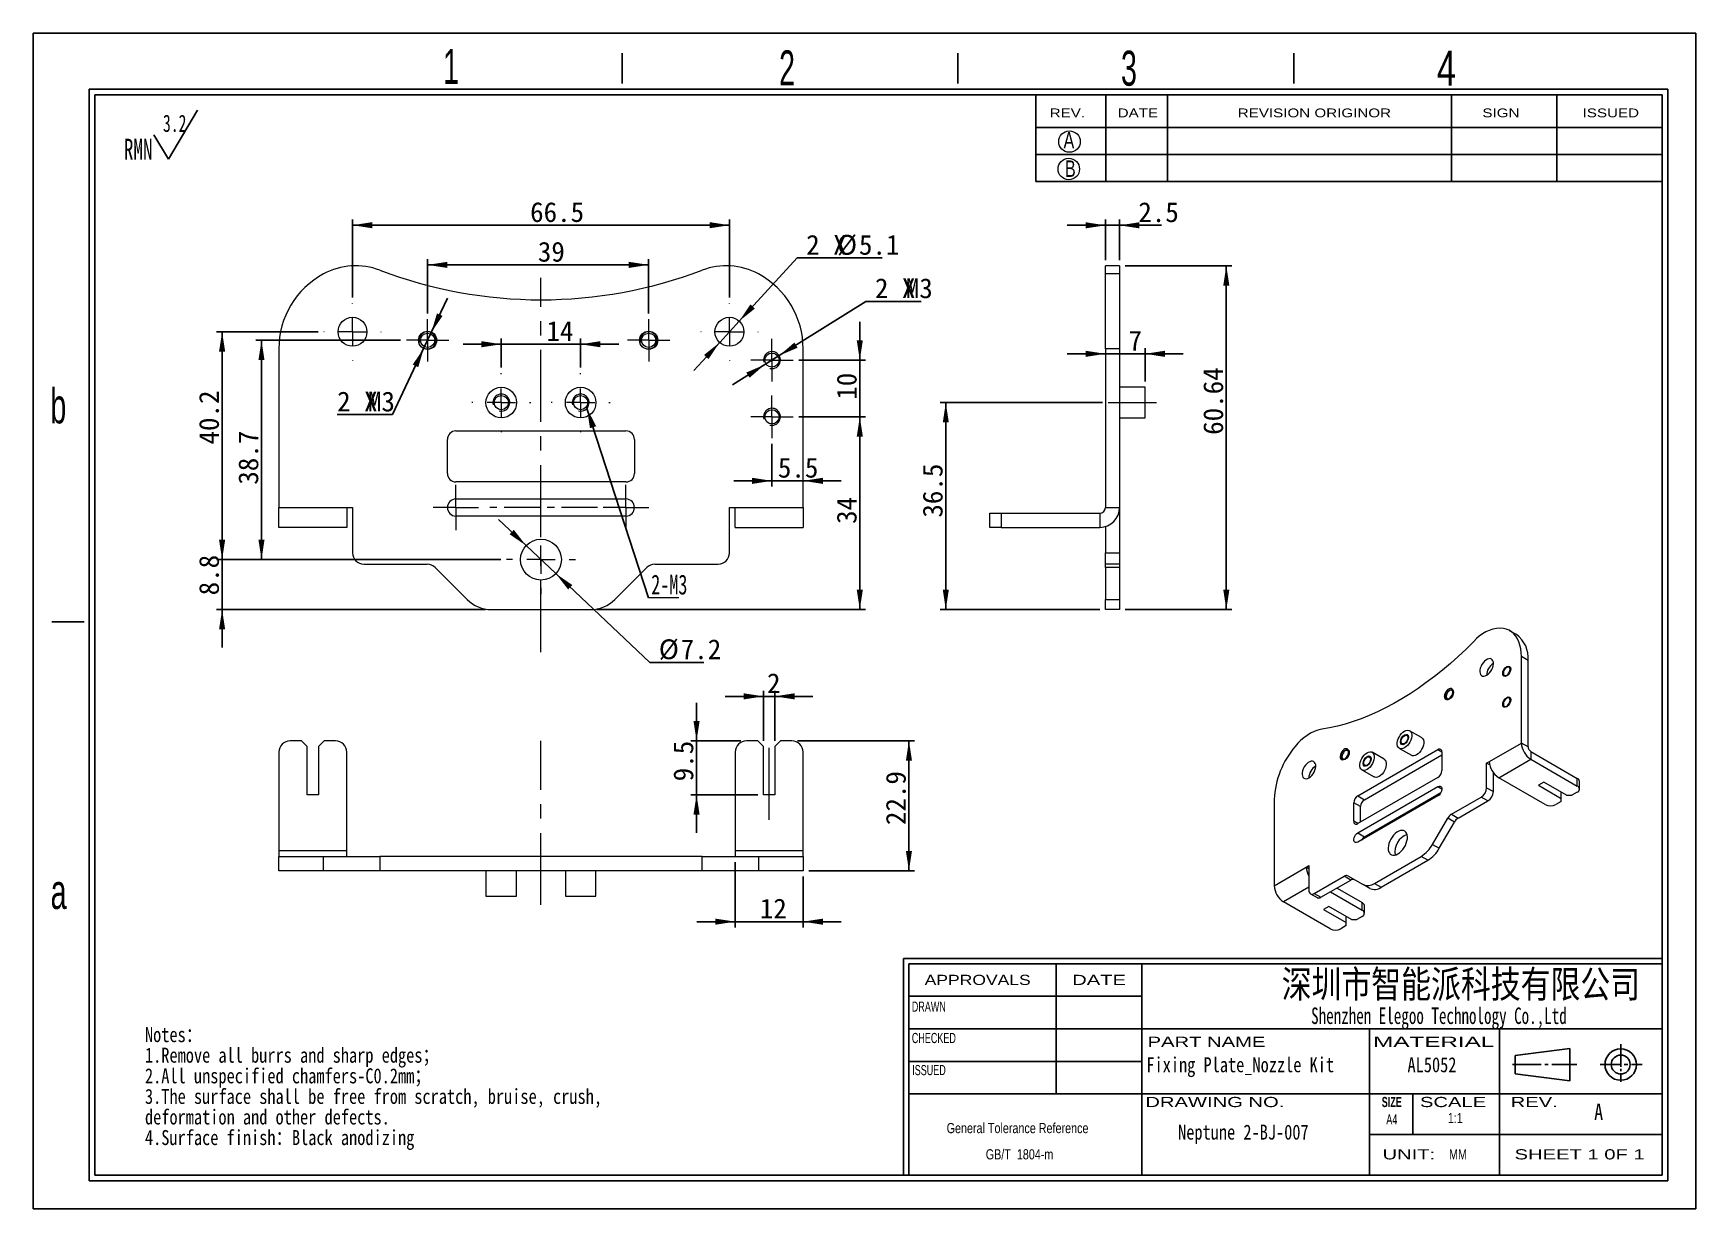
# Model space of a CAD drawing. Header units: millimetres. Extents: x 2 to 295, y 1 to 209.
import ezdxf

# ---------------------------------------------------------------- set-up
doc = ezdxf.new("R2010")
doc.units = ezdxf.units.MM
doc.linetypes.add('CENTER', pattern=[10.16, 6.35, -1.27, 1.27, -1.27])
doc.linetypes.add('CENTERX2', pattern=[20.32, 12.7, -2.54, 2.54, -2.54])
doc.layers.add('DIM', color=5, linetype='Continuous')
doc.layers.add('SLD-0', color=179, linetype='Continuous')
doc.layers.add('中心线', color=1, linetype='CENTER', lineweight=15)
doc.styles.add('SLDTEXTSTYLE0', font='SIMSUN.TTC', dxfattribs={"width": 0.67})
doc.styles.add('SLDTEXTSTYLE1', font='SIMSUN.TTC', dxfattribs={"width": 0.8})
doc.styles.add('SLDTEXTSTYLE10', font='ARIAL.TTF', dxfattribs={"width": 1.2324})
doc.styles.add('SLDTEXTSTYLE11', font='ARIAL.TTF', dxfattribs={"width": 1.7064})
doc.styles.add('SLDTEXTSTYLE12', font='SIMSUN.TTC', dxfattribs={"width": 0.8, "bigfont": 'bigfont'})
doc.styles.add('SLDTEXTSTYLE13', font='SIMKAI.TTF', dxfattribs={"width": 0.67})
doc.styles.add('SLDTEXTSTYLE14', font='SIMSUN.TTC')
doc.styles.add('SLDTEXTSTYLE2', font='ARIAL.TTF', dxfattribs={"width": 0.7584})
doc.styles.add('SLDTEXTSTYLE3', font='SIMSUN.TTC', dxfattribs={"width": 0.8, "bigfont": 'bigfont'})
doc.styles.add('SLDTEXTSTYLE4', font='SIMSUN.TTC', dxfattribs={"width": 0.8})
doc.styles.add('SLDTEXTSTYLE5', font='ARIAL.TTF', dxfattribs={"width": 0.63516})
doc.styles.add('SLDTEXTSTYLE6', font='GOTHIC.TTF', dxfattribs={"width": 0.7304})
doc.styles.add('SLDTEXTSTYLE7', font='GOTHIC.TTF', dxfattribs={"width": 0.61171})
doc.styles.add('SLDTEXTSTYLE8', font='ARIALBD.TTF', dxfattribs={"width": 0.63516})
doc.styles.add('SLDTEXTSTYLE9', font='ARIAL.TTF', dxfattribs={"width": 1.422})
doc.styles.get("Standard").update_dxf_attribs({"font": 'SIMSUN.TTC'})
doc.dimstyles.new('SLDDIMSTYLE0', dxfattribs={"dimtxt": 3.5, "dimasz": 3.5, "dimexe": 0, "dimexo": 0.0625, "dimgap": 0.875, "dimtad": 2, "dimrnd": 1e-09, "dimzin": 12, "dimdsep": 46, "dimtxsty": 'SLDTEXTSTYLE0', "dimsah": 1, "dimcen": 0.09, "dimadec": 0, "dimazin": 3, "dimtfac": 1, "dimtofl": 0, "dimtmove": 0, "dimatfit": 3, "dimfxl": 0, "dimfrac": 2, "dimtolj": 1, "dimtzin": 12, "dimarcsym": 0})
doc.dimstyles.new('SLDDIMSTYLE1', dxfattribs={"dimtxt": 3.5, "dimasz": 3.5, "dimexe": 0, "dimexo": 0.0625, "dimgap": 0.875, "dimtad": 2, "dimrnd": 1e-09, "dimzin": 12, "dimdsep": 46, "dimtxsty": 'SLDTEXTSTYLE0', "dimsah": 1, "dimcen": 0.09, "dimadec": 0, "dimazin": 3, "dimtfac": 1, "dimtmove": 0, "dimatfit": 0, "dimfxl": 0, "dimfrac": 2, "dimtolj": 1, "dimtzin": 12, "dimarcsym": 0})
doc.dimstyles.new('SLDDIMSTYLE2', dxfattribs={"dimtxt": 3.5, "dimasz": 3.5, "dimexe": 0, "dimexo": 0.0625, "dimgap": 0.875, "dimtad": 0, "dimtih": 1, "dimtoh": 1, "dimrnd": 1e-09, "dimzin": 12, "dimdsep": 46, "dimtxsty": 'SLDTEXTSTYLE0', "dimsah": 1, "dimcen": 0, "dimadec": 0, "dimazin": 3, "dimtfac": 1, "dimtmove": 0, "dimatfit": 3, "dimfxl": 0, "dimfrac": 2, "dimtolj": 1, "dimtzin": 12, "dimarcsym": 0})
doc.dimstyles.new('SLDDIMSTYLE3', dxfattribs={"dimtxt": 0.18, "dimasz": 3.5, "dimexe": 0, "dimexo": 0.0625, "dimgap": 0, "dimtad": 0, "dimtih": 1, "dimtoh": 1, "dimdec": 0, "dimrnd": 1e-09, "dimzin": 0, "dimdsep": 46, "dimtxsty": 'Standard', "dimsah": 1, "dimcen": 0.09, "dimadec": 0, "dimazin": 0, "dimtfac": 3.5, "dimtdec": 0, "dimtofl": 0, "dimtmove": 0, "dimatfit": 3, "dimfxl": 0, "dimfrac": 2, "dimtolj": 1, "dimtzin": 0, "dimarcsym": 0})

msp = doc.modelspace()

# ---------------------------------------------------------------- texts
at = {"layer": 'SLD-0'}
for s, insert, char_height, attachment_point, style in [('1', (74.111, 205.899), 6.172, 1, 'SLDTEXTSTYLE7'), ('2', (133.388, 205.655), 6.172, 1, 'SLDTEXTSTYLE7'), ('3', (193.707, 205.593), 6.172, 1, 'SLDTEXTSTYLE7'), ('4', (249.441, 205.587), 6.172, 1, 'SLDTEXTSTYLE6'), ('A', (183.578, 191.252), 2.903, 1, 'SLDTEXTSTYLE6'), ('B', (183.832, 186.237), 2.903, 1, 'SLDTEXTSTYLE6'), ('b', (4.835, 146.019), 6.172, 1, 'SLDTEXTSTYLE7'), ('a', (4.88, 60.351), 6.172, 1, 'SLDTEXTSTYLE7'), ('\\M+1905B圳\\M+18E73\\M+19271\\M+1945C\\M+19468\\M+189C8\\M+18B5A\\M+1974C\\M+18CC0\\M+18CF6\\M+18E69', (253.676, 43.337), 4.82808, 2, 'SLDTEXTSTYLE12'), ('Fixing Plate_Nozzle Kit', (214.743, 28.022), 2.64583, 2, 'SLDTEXTSTYLE1'), ('AL5052', (248.573, 28.022), 2.6458, 2, 'SLDTEXTSTYLE1'), ('A', (277.178, 19.854), 2.91, 1, 'SLDTEXTSTYLE4'), ('Neptune 2-BJ-007', (215.3, 16.138), 2.64583, 2, 'SLDTEXTSTYLE1')]:
    msp.add_mtext(s, dxfattribs=dict(at, insert=insert, char_height=char_height, attachment_point=attachment_point, style=style))
at = {"layer": 'SLD-0', "color": 179}
for s, insert, char_height, attachment_point, style in [('REV.', (181.129, 195.4), 1.5536, 1, 'SLDTEXTSTYLE10'), ('DATE', (193.126, 195.4), 1.5536, 1, 'SLDTEXTSTYLE10'), ('REVISION ORIGINOR', (214.308, 195.4), 1.55363, 1, 'SLDTEXTSTYLE10'), ('SIGN', (257.466, 195.4), 1.5536, 1, 'SLDTEXTSTYLE10'), ('ISSUED', (275.148, 195.4), 1.5536, 1, 'SLDTEXTSTYLE10'), ('APPROVALS', (168.427, 42.563), 1.7927, 2, 'SLDTEXTSTYLE10'), ('DATE', (189.85, 42.563), 1.7927, 2, 'SLDTEXTSTYLE9'), ('DRAWN', (159.804, 37.853), 1.7927, 2, 'SLDTEXTSTYLE5'), ('Shenzhen Elegoo Technology Co.,Ltd', (249.798, 36.8), 2.91042, 2, 'SLDTEXTSTYLE13'), ('CHECKED', (160.696, 32.315), 1.7927, 2, 'SLDTEXTSTYLE5'), ('PART NAME', (208.794, 31.645), 1.7927, 2, 'SLDTEXTSTYLE9'), ('MATERIAL', (248.88, 31.645), 1.7927, 2, 'SLDTEXTSTYLE11'), ('ISSUED', (159.837, 26.654), 1.7927, 2, 'SLDTEXTSTYLE5'), ('DRAWING NO.', (210.268, 21.022), 1.79265, 2, 'SLDTEXTSTYLE9'), ('SIZE', (241.479, 21.022), 1.7927, 2, 'SLDTEXTSTYLE8'), ('SCALE', (252.289, 21.022), 1.7927, 2, 'SLDTEXTSTYLE9'), ('REV.', (266.61, 21.022), 1.7927, 2, 'SLDTEXTSTYLE9'), ('A4', (241.49, 17.953), 1.7927, 2, 'SLDTEXTSTYLE5'), ('1:1', (252.686, 18.199), 1.7927, 2, 'SLDTEXTSTYLE2'), ('UNIT:', (244.499, 11.791), 1.7927, 2, 'SLDTEXTSTYLE9'), ('MM', (253.161, 11.791), 1.7927, 2, 'SLDTEXTSTYLE2'), ('SHEET 1 0F 1', (274.62, 11.791), 1.79265, 2, 'SLDTEXTSTYLE9')]:
    msp.add_mtext(s, dxfattribs=dict(at, insert=insert, char_height=char_height, attachment_point=attachment_point, style=style))

# ---------------------------------------------------------------- blocks, each defined once
blk = doc.blocks.new('SW_NOTE_0')
at = {"layer": 'SLD-0', "color": 0}
for q in [(12.98, 9.35), (5.31, 5.02)]:
    blk.add_line((7.87, 0.69), q, dxfattribs=at)
at = {"layer": 'SLD-0', "color": 0, "attachment_point": 1, "style": 'SLDTEXTSTYLE0'}
for s, insert, char_height in [('3.2', (6.9, 8.55), 3.032), ('RMN', (0, 4.31), 3.704)]:
    blk.add_mtext(s, dxfattribs=dict(at, insert=insert, char_height=char_height))
blk = doc.blocks.new('SW_NOTE_1')
at = {"layer": 'SLD-0', "color": 0, "char_height": 2.6458, "attachment_point": 1}
for s, insert, style in [('Notes\\M+18146', (0, 3.08), 'SLDTEXTSTYLE3'), ('1.Remove all burrs and sharp edges\\M+18147', (0, -0.55), 'SLDTEXTSTYLE3'), ('2.All unspecified chamfers-C0.2mm\\M+18147', (0, -4.19), 'SLDTEXTSTYLE3'), ('3.The surface shall be free from scratch, bruise, crush, ', (0, -7.82), 'SLDTEXTSTYLE4'), ('deformation and other defects.', (0, -11.45), 'SLDTEXTSTYLE4'), ('4.Surface finish\\M+18146Black anodizing', (0, -15.08), 'SLDTEXTSTYLE3')]:
    blk.add_mtext(s, dxfattribs=dict(at, insert=insert, style=style))
blk = doc.blocks.new('SW_NOTE_2')
at = {"layer": 'SLD-0', "color": 0, "char_height": 1.7927, "attachment_point": 2, "style": 'SLDTEXTSTYLE2'}
for s, insert in [('General Tolerance Reference ', (13.02, 2.31)), (' GB/T  1804-m', (13.11, -2.32))]:
    blk.add_mtext(s, dxfattribs=dict(at, insert=insert))
blk = doc.blocks.new('_D')
at = {"layer": 'DIM'}
for p, q in [((71.38, 159.26), (71.38, 168.81)), ((71.38, 167.81), (110.38, 167.81)), ((110.38, 159.26), (110.38, 168.81))]:
    blk.add_line(p, q, dxfattribs=at)
for points in [[(71.38, 167.81), (74.88, 167.27), (74.88, 168.35)], [(110.38, 167.81), (106.88, 168.35), (106.88, 167.27)]]:
    blk.add_solid(points, dxfattribs=at)
at = {"layer": 'DIM', "insert": (90.83, 171.88), "char_height": 3.5, "attachment_point": 1, "style": 'SLDTEXTSTYLE14'}
blk.add_mtext('39', dxfattribs=at)
blk = doc.blocks.new('_D_1')
at = {"layer": 'DIM'}
for p, q in [((84.38, 153.81), (77.65, 153.81)), ((84.38, 149.71), (84.38, 154.81)), ((84.38, 153.81), (98.38, 153.81)), ((98.38, 149.71), (98.38, 154.81)), ((98.38, 153.81), (105.11, 153.81))]:
    blk.add_line(p, q, dxfattribs=at)
for points in [[(84.38, 153.81), (80.88, 154.35), (80.88, 153.27)], [(98.38, 153.81), (101.88, 153.27), (101.88, 154.35)]]:
    blk.add_solid(points, dxfattribs=at)
at = {"layer": 'DIM', "insert": (92.35, 157.88), "char_height": 3.5, "attachment_point": 1, "style": 'SLDTEXTSTYLE14'}
blk.add_mtext('14', dxfattribs=at)
blk = doc.blocks.new('_D_2')
at = {"layer": 'DIM'}
for p, q in [((88.77, 118.28), (83.87, 122.9)), ((88.77, 118.28), (94, 113.34)), ((94, 113.34), (110.58, 97.68)), ((110.58, 97.68), (120.12, 97.68))]:
    blk.add_line(p, q, dxfattribs=at)
for points in [[(88.77, 118.28), (86.59, 121.07), (85.85, 120.29)], [(94, 113.34), (96.18, 110.54), (96.92, 111.32)]]:
    blk.add_solid(points, dxfattribs=at)
at = {"layer": 'DIM', "char_height": 3.5, "attachment_point": 1, "style": 'SLDTEXTSTYLE14'}
for s, insert in [('%%c', (112.17, 101.75)), ('7.2', (116.04, 101.75))]:
    blk.add_mtext(s, dxfattribs=dict(at, insert=insert))
blk = doc.blocks.new('_D_3')
at = {"layer": 'DIM'}
for p, q in [((147.63, 151.01), (147.63, 157.74)), ((136.88, 151.01), (148.63, 151.01)), ((147.63, 151.01), (147.63, 141.01)), ((136.88, 141.01), (148.63, 141.01)), ((147.63, 141.01), (147.63, 134.28))]:
    blk.add_line(p, q, dxfattribs=at)
for points in [[(147.63, 151.01), (148.17, 154.51), (147.09, 154.51)], [(147.63, 141.01), (147.09, 137.51), (148.17, 137.51)]]:
    blk.add_solid(points, dxfattribs=at)
at = {"layer": 'DIM', "insert": (143.56, 144.02), "char_height": 3.5, "attachment_point": 1, "rotation": 90, "style": 'SLDTEXTSTYLE14'}
blk.add_mtext('10', dxfattribs=at)
blk = doc.blocks.new('_D_4')
at = {"layer": 'DIM'}
for p, q in [((133.41, 151.8), (148.71, 161.36)), ((148.71, 161.36), (158.47, 161.36)), ((130.86, 150.21), (125.15, 146.65)), ((130.86, 150.21), (133.41, 151.8))]:
    blk.add_line(p, q, dxfattribs=at)
for points in [[(133.41, 151.8), (136.66, 153.2), (136.09, 154.11)], [(130.86, 150.21), (127.61, 148.81), (128.18, 147.9)]]:
    blk.add_solid(points, dxfattribs=at)
at = {"layer": 'DIM', "char_height": 3.5, "attachment_point": 1, "style": 'SLDTEXTSTYLE14'}
for s, insert in [('2 X ', (150.3, 165.44)), ('M3', (155.74, 165.44))]:
    blk.add_mtext(s, dxfattribs=dict(at, insert=insert))
blk = doc.blocks.new('_D_5')
at = {"layer": 'DIM', "color": 5}
for p, q in [((72.02, 155.86), (74.91, 161.95)), ((72.02, 155.86), (70.74, 153.15)), ((70.74, 153.15), (65.17, 141.39)), ((65.17, 141.39), (55.42, 141.39))]:
    blk.add_line(p, q, dxfattribs=at)
for points in [[(72.02, 155.86), (74.01, 158.8), (73.04, 159.26)], [(70.74, 153.15), (68.76, 150.22), (69.73, 149.76)]]:
    blk.add_solid(points, dxfattribs=at)
at = {"layer": 'DIM', "color": 5, "char_height": 3.5, "attachment_point": 1, "style": 'SLDTEXTSTYLE14'}
for s, insert in [('2 X ', (55.42, 145.46)), ('M3', (60.86, 145.46))]:
    blk.add_mtext(s, dxfattribs=dict(at, insert=insert))
blk = doc.blocks.new('_D_6')
at = {"layer": 'DIM'}
for p, q in [((35.13, 115.81), (35.13, 122.54)), ((84.28, 115.81), (34.13, 115.81)), ((35.13, 115.81), (35.13, 107.01)), ((81.62, 107.01), (34.13, 107.01)), ((35.13, 107.01), (35.13, 100.28))]:
    blk.add_line(p, q, dxfattribs=at)
for points in [[(35.13, 115.81), (35.67, 119.31), (34.59, 119.31)], [(35.13, 107.01), (34.59, 103.51), (35.67, 103.51)]]:
    blk.add_solid(points, dxfattribs=at)
at = {"layer": 'DIM', "insert": (31.06, 109.51), "char_height": 3.5, "attachment_point": 1, "rotation": 90, "style": 'SLDTEXTSTYLE14'}
blk.add_mtext('8.8', dxfattribs=at)
blk = doc.blocks.new('_D_7')
at = {"layer": 'DIM'}
for p, q in [((66.63, 154.51), (41.08, 154.51)), ((42.08, 154.51), (42.08, 115.81)), ((84.28, 115.81), (41.08, 115.81))]:
    blk.add_line(p, q, dxfattribs=at)
for points in [[(42.08, 154.51), (41.54, 151.01), (42.61, 151.01)], [(42.08, 115.81), (42.61, 119.31), (41.54, 119.31)]]:
    blk.add_solid(points, dxfattribs=at)
at = {"layer": 'DIM', "insert": (38, 129.03), "char_height": 3.5, "attachment_point": 1, "rotation": 90, "style": 'SLDTEXTSTYLE14'}
blk.add_mtext('38.7', dxfattribs=at)
blk = doc.blocks.new('_D_8')
at = {"layer": 'DIM'}
for p, q in [((132.13, 136.26), (132.13, 128.71)), ((132.13, 129.71), (125.4, 129.71)), ((132.13, 129.71), (137.63, 129.71)), ((137.63, 129.71), (144.36, 129.71))]:
    blk.add_line(p, q, dxfattribs=at)
for points in [[(132.13, 129.71), (128.63, 130.25), (128.63, 129.17)], [(137.63, 129.71), (141.13, 129.17), (141.13, 130.25)]]:
    blk.add_solid(points, dxfattribs=at)
at = {"layer": 'DIM', "insert": (133.18, 133.78), "char_height": 3.5, "attachment_point": 1, "style": 'SLDTEXTSTYLE14'}
blk.add_mtext('5.5', dxfattribs=at)
blk = doc.blocks.new('_D_9')
at = {"layer": 'DIM'}
for p, q in [((136.88, 141.01), (148.63, 141.01)), ((147.63, 141.01), (147.63, 107.01)), ((101.15, 107.01), (148.63, 107.01))]:
    blk.add_line(p, q, dxfattribs=at)
for points in [[(147.63, 141.01), (147.09, 137.51), (148.17, 137.51)], [(147.63, 107.01), (148.17, 110.51), (147.09, 110.51)]]:
    blk.add_solid(points, dxfattribs=at)
at = {"layer": 'DIM', "insert": (143.56, 122.11), "char_height": 3.5, "attachment_point": 1, "rotation": 90, "style": 'SLDTEXTSTYLE14'}
blk.add_mtext('34', dxfattribs=at)
blk = doc.blocks.new('_D_10')
at = {"layer": 'DIM'}
for p, q in [((58.13, 162.06), (58.13, 175.81)), ((58.13, 174.81), (124.63, 174.81)), ((124.63, 162.06), (124.63, 175.81))]:
    blk.add_line(p, q, dxfattribs=at)
for points in [[(58.13, 174.81), (61.63, 174.27), (61.63, 175.35)], [(124.63, 174.81), (121.13, 175.35), (121.13, 174.27)]]:
    blk.add_solid(points, dxfattribs=at)
at = {"layer": 'DIM', "insert": (89.47, 178.88), "char_height": 3.5, "attachment_point": 1, "style": 'SLDTEXTSTYLE14'}
blk.add_mtext('66.5', dxfattribs=at)
blk = doc.blocks.new('_D_11')
at = {"layer": 'DIM'}
for p, q in [((52.08, 156.01), (34.13, 156.01)), ((35.13, 156.01), (35.13, 115.81)), ((84.28, 115.81), (34.13, 115.81))]:
    blk.add_line(p, q, dxfattribs=at)
for points in [[(35.13, 156.01), (34.59, 152.51), (35.67, 152.51)], [(35.13, 115.81), (35.67, 119.31), (34.59, 119.31)]]:
    blk.add_solid(points, dxfattribs=at)
at = {"layer": 'DIM', "insert": (31.06, 136.12), "char_height": 3.5, "attachment_point": 1, "rotation": 90, "style": 'SLDTEXTSTYLE14'}
blk.add_mtext('40.2', dxfattribs=at)
blk = doc.blocks.new('_D_12')
at = {"layer": 'DIM'}
for p, q in [((126.36, 157.89), (136.58, 169.03)), ((136.58, 169.03), (151.56, 169.03)), ((122.91, 154.13), (126.36, 157.89)), ((122.91, 154.13), (118.36, 149.17))]:
    blk.add_line(p, q, dxfattribs=at)
for points in [[(126.36, 157.89), (129.12, 160.1), (128.33, 160.83)], [(122.91, 154.13), (120.15, 151.91), (120.94, 151.19)]]:
    blk.add_solid(points, dxfattribs=at)
at = {"layer": 'DIM', "char_height": 3.5, "attachment_point": 1, "style": 'SLDTEXTSTYLE14'}
for s, insert in [('2 X ', (138.17, 173.1)), ('%%c', (143.61, 173.1)), ('5.1', (147.48, 173.1))]:
    blk.add_mtext(s, dxfattribs=dict(at, insert=insert))
blk = doc.blocks.new('SW_NOTE_3')
at = {"color": 0, "linetype": 'Continuous', "lineweight": 0}
blk.add_line((5.32, 0), (0, 0), dxfattribs=at)
at = {"color": 0, "linetype": 'Continuous', "lineweight": 0, "insert": (0.46, 4.09), "char_height": 3.5, "attachment_point": 1, "style": 'SLDTEXTSTYLE0'}
blk.add_mtext('2-M3', dxfattribs=at)
blk = doc.blocks.new('SW_CENTERMARKSYMBOL_0')
at = {"layer": '中心线', "color": 0}
for p, q in [((0, 5), (0, 6.1)), ((-5, 0), (-6.1, 0)), ((0, 0), (-2.5, 0)), ((0, 0), (0, 2.5)), ((0, 0), (0, -2.5)), ((0, 0), (2.5, 0)), ((5, 0), (6.1, 0)), ((0, -5), (0, -6.1))]:
    blk.add_line(p, q, dxfattribs=at)
blk = doc.blocks.new('SW_CENTERMARKSYMBOL_1')
at = {"layer": '中心线', "color": 0}
for p, q in [((0, 5), (0, 5.2)), ((-5, 0), (-5.2, 0)), ((0, 0), (-2.5, 0)), ((0, 0), (0, 2.5)), ((0, 0), (0, -2.5)), ((0, 0), (2.5, 0)), ((5, 0), (5.2, 0)), ((0, -5), (0, -5.2))]:
    blk.add_line(p, q, dxfattribs=at)
blk = doc.blocks.new('SW_CENTERMARKSYMBOL_2')
at = {"layer": '中心线', "color": 0}
for p, q in [((0, 5), (0, 5.2)), ((-5, 0), (-5.2, 0)), ((0, 0), (-2.5, 0)), ((0, 0), (0, 2.5)), ((0, 0), (0, -2.5)), ((0, 0), (2.5, 0)), ((5, 0), (5.2, 0)), ((0, -5), (0, -5.2))]:
    blk.add_line(p, q, dxfattribs=at)
blk = doc.blocks.new('SW_CENTERMARKSYMBOL_3')
at = {"layer": '中心线', "color": 0}
for p, q in [((0, 2.5), (0, 3.75)), ((-2.5, 0), (-3.75, 0)), ((0, 0), (-2.5, 0)), ((0, 0), (0, 2.5)), ((0, 0), (0, -2.5)), ((0, 0), (2.5, 0)), ((2.5, 0), (3.75, 0)), ((0, -2.5), (0, -3.75))]:
    blk.add_line(p, q, dxfattribs=at)
blk = doc.blocks.new('SW_CENTERMARKSYMBOL_4')
at = {"layer": '中心线', "color": 0}
for p, q in [((0, 2.5), (0, 3.75)), ((-2.5, 0), (-3.75, 0)), ((0, 0), (-2.5, 0)), ((0, 0), (0, 2.5)), ((0, 0), (0, -2.5)), ((0, 0), (2.5, 0)), ((2.5, 0), (3.75, 0)), ((0, -2.5), (0, -3.75))]:
    blk.add_line(p, q, dxfattribs=at)
blk = doc.blocks.new('SW_CENTERMARKSYMBOL_5')
at = {"layer": '中心线', "color": 0}
for p, q in [((0, 2.5), (0, 3.75)), ((-2.5, 0), (-3.75, 0)), ((0, 0), (-2.5, 0)), ((0, 0), (0, 2.5)), ((0, 0), (0, -2.5)), ((0, 0), (2.5, 0)), ((2.5, 0), (3.75, 0)), ((0, -2.5), (0, -3.75))]:
    blk.add_line(p, q, dxfattribs=at)
blk = doc.blocks.new('SW_CENTERMARKSYMBOL_6')
at = {"layer": '中心线', "color": 0}
for p, q in [((0, 2.5), (0, 3.75)), ((-2.5, 0), (-3.75, 0)), ((0, 0), (-2.5, 0)), ((0, 0), (0, 2.5)), ((0, 0), (0, -2.5)), ((0, 0), (2.5, 0)), ((2.5, 0), (3.75, 0)), ((0, -2.5), (0, -3.75))]:
    blk.add_line(p, q, dxfattribs=at)
blk = doc.blocks.new('SW_CENTERMARKSYMBOL_7')
at = {"layer": '中心线', "color": 0}
for p, q in [((-30, 2.5), (-30, 4)), ((0, 2.5), (0, 4)), ((-32.5, 0), (-34, 0)), ((-30, 0), (-32.5, 0)), ((-30, 0), (-30, 2.5)), ((-30, 0), (-30, -2.5)), ((-30, 0), (-27.5, 0)), ((-27.5, 0), (-26, 0)), ((-5, 0), (-25, 0)), ((-2.5, 0), (-4, 0)), ((0, 0), (-2.5, 0)), ((0, 0), (0, 2.5)), ((0, 0), (0, -2.5)), ((0, 0), (2.5, 0)), ((2.5, 0), (4, 0)), ((-30, -2.5), (-30, -4)), ((0, -2.5), (0, -4))]:
    blk.add_line(p, q, dxfattribs=at)
blk = doc.blocks.new('SW_CENTERMARKSYMBOL_8')
at = {"layer": '中心线', "color": 0}
for p, q in [((0, 5), (0, 5.05)), ((-5, 0), (-5.05, 0)), ((0, 0), (-2.5, 0)), ((0, 0), (0, 2.5)), ((0, 0), (0, -2.5)), ((0, 0), (2.5, 0)), ((5, 0), (5.05, 0)), ((0, -5), (0, -5.05))]:
    blk.add_line(p, q, dxfattribs=at)
blk = doc.blocks.new('SW_CENTERMARKSYMBOL_9')
at = {"layer": '中心线', "color": 0}
for p, q in [((0, 5), (0, 5.05)), ((-5, 0), (-5.05, 0)), ((0, 0), (-2.5, 0)), ((0, 0), (0, 2.5)), ((0, 0), (0, -2.5)), ((0, 0), (2.5, 0)), ((5, 0), (5.05, 0)), ((0, -5), (0, -5.05))]:
    blk.add_line(p, q, dxfattribs=at)
blk = doc.blocks.new('_D_13')
at = {"layer": 'DIM'}
for p, q in [((190.96, 174.79), (184.23, 174.79)), ((190.96, 168.65), (190.96, 175.79)), ((193.46, 174.79), (190.96, 174.79)), ((193.46, 168.65), (193.46, 175.79)), ((193.46, 174.79), (200.85, 174.79))]:
    blk.add_line(p, q, dxfattribs=at)
for points in [[(190.96, 174.79), (187.46, 175.33), (187.46, 174.25)], [(193.46, 174.79), (196.96, 174.25), (196.96, 175.33)]]:
    blk.add_solid(points, dxfattribs=at)
at = {"layer": 'DIM', "insert": (196.77, 178.86), "char_height": 3.5, "attachment_point": 1, "style": 'SLDTEXTSTYLE14'}
blk.add_mtext('2.5', dxfattribs=at)
blk = doc.blocks.new('_D_14')
at = {"layer": 'DIM'}
for p, q in [((194.46, 167.65), (213.29, 167.65)), ((212.29, 167.65), (212.29, 107.01)), ((194.46, 107.01), (213.29, 107.01))]:
    blk.add_line(p, q, dxfattribs=at)
for points in [[(212.29, 167.65), (211.75, 164.15), (212.83, 164.15)], [(212.29, 107.01), (212.83, 110.51), (211.75, 110.51)]]:
    blk.add_solid(points, dxfattribs=at)
at = {"layer": 'DIM', "insert": (208.22, 137.83), "char_height": 3.5, "attachment_point": 1, "rotation": 90, "style": 'SLDTEXTSTYLE14'}
blk.add_mtext('60.64', dxfattribs=at)
blk = doc.blocks.new('_D_15')
at = {"layer": 'DIM'}
for p, q in [((190.46, 143.51), (161.8, 143.51)), ((162.8, 143.51), (162.8, 107.01)), ((189.96, 107.01), (161.8, 107.01))]:
    blk.add_line(p, q, dxfattribs=at)
for points in [[(162.8, 143.51), (162.27, 140.01), (163.34, 140.01)], [(162.8, 107.01), (163.34, 110.51), (162.27, 110.51)]]:
    blk.add_solid(points, dxfattribs=at)
at = {"layer": 'DIM', "insert": (158.73, 123.22), "char_height": 3.5, "attachment_point": 1, "rotation": 90, "style": 'SLDTEXTSTYLE14'}
blk.add_mtext('36.5', dxfattribs=at)
blk = doc.blocks.new('_D_16')
at = {"layer": 'DIM'}
for p, q in [((197.96, 147.21), (197.96, 153.12)), ((190.96, 152.12), (184.23, 152.12)), ((190.96, 152.12), (197.96, 152.12)), ((197.96, 152.12), (204.7, 152.12))]:
    blk.add_line(p, q, dxfattribs=at)
for points in [[(190.96, 152.12), (187.46, 152.66), (187.46, 151.58)], [(197.96, 152.12), (201.46, 151.58), (201.46, 152.66)]]:
    blk.add_solid(points, dxfattribs=at)
at = {"layer": 'DIM', "insert": (195.04, 156.19), "char_height": 3.5, "attachment_point": 1, "style": 'SLDTEXTSTYLE14'}
blk.add_mtext('7', dxfattribs=at)
blk = doc.blocks.new('_D_17')
at = {"layer": 'DIM'}
for p, q in [((136.63, 83.83), (157.3, 83.83)), ((156.3, 83.83), (156.3, 60.93)), ((138.63, 60.93), (157.3, 60.93))]:
    blk.add_line(p, q, dxfattribs=at)
for points in [[(156.3, 83.83), (155.76, 80.33), (156.84, 80.33)], [(156.3, 60.93), (156.84, 64.43), (155.76, 64.43)]]:
    blk.add_solid(points, dxfattribs=at)
at = {"layer": 'DIM', "insert": (152.23, 68.98), "char_height": 3.5, "attachment_point": 1, "rotation": 90, "style": 'SLDTEXTSTYLE14'}
blk.add_mtext('22.9', dxfattribs=at)
blk = doc.blocks.new('_D_18')
at = {"layer": 'DIM'}
for p, q in [((130.63, 91.69), (123.9, 91.69)), ((130.63, 83.83), (130.63, 92.69)), ((132.63, 91.69), (130.63, 91.69)), ((132.63, 83.83), (132.63, 92.69)), ((132.63, 91.69), (139.36, 91.69))]:
    blk.add_line(p, q, dxfattribs=at)
for points in [[(130.63, 91.69), (127.13, 92.23), (127.13, 91.15)], [(132.63, 91.69), (136.13, 91.15), (136.13, 92.23)]]:
    blk.add_solid(points, dxfattribs=at)
at = {"layer": 'DIM', "insert": (131.26, 95.76), "char_height": 3.5, "attachment_point": 1, "style": 'SLDTEXTSTYLE14'}
blk.add_mtext('2', dxfattribs=at)
blk = doc.blocks.new('_D_19')
at = {"layer": 'DIM'}
for p, q in [((118.83, 83.83), (118.83, 90.56)), ((126.63, 83.83), (117.83, 83.83)), ((118.83, 83.83), (118.83, 74.33)), ((129.63, 74.33), (117.83, 74.33)), ((118.83, 74.33), (118.83, 67.6))]:
    blk.add_line(p, q, dxfattribs=at)
for points in [[(118.83, 83.83), (119.37, 87.33), (118.29, 87.33)], [(118.83, 74.33), (118.29, 70.83), (119.37, 70.83)]]:
    blk.add_solid(points, dxfattribs=at)
at = {"layer": 'DIM', "insert": (114.75, 76.71), "char_height": 3.5, "attachment_point": 1, "rotation": 90, "style": 'SLDTEXTSTYLE14'}
blk.add_mtext('9.5', dxfattribs=at)
blk = doc.blocks.new('_D_20')
at = {"layer": 'DIM'}
for p, q in [((125.63, 62.43), (125.63, 50.94)), ((137.63, 59.93), (137.63, 50.94)), ((125.63, 51.94), (118.9, 51.94)), ((137.63, 51.94), (125.63, 51.94)), ((137.63, 51.94), (144.36, 51.94))]:
    blk.add_line(p, q, dxfattribs=at)
for points in [[(125.63, 51.94), (122.13, 52.48), (122.13, 51.4)], [(137.63, 51.94), (141.13, 51.4), (141.13, 52.48)]]:
    blk.add_solid(points, dxfattribs=at)
at = {"layer": 'DIM', "insert": (129.99, 56.01), "char_height": 3.5, "attachment_point": 1, "style": 'SLDTEXTSTYLE14'}
blk.add_mtext('12', dxfattribs=at)

# ---------------------------------------------------------------- dimensions: what is measured, and where the dimension line sits
at = {"layer": 'DIM'}
for base, p1, p2, dimstyle, picture, middle in [((124.633, 174.81), (58.133, 161.057), (124.633, 161.057), 'SLDDIMSTYLE0', '_D_10', (92.189, 174.81)), ((190.965, 174.787), (193.465, 167.648), (190.965, 167.648), 'SLDDIMSTYLE1', '_D_13', (198.807, 174.787)), ((110.383, 167.809), (71.383, 158.257), (110.383, 158.257), 'SLDDIMSTYLE0', '_D', (92.189, 167.809)), ((197.965, 152.119), (190.965, 167.648), (197.965, 146.207), 'SLDDIMSTYLE1', '_D_16', (195.717, 152.119)), ((98.383, 153.807), (84.383, 148.707), (98.383, 148.707), 'SLDDIMSTYLE1', '_D_1', (93.711, 153.807)), ((137.633, 129.711), (132.133, 137.257), (137.633, 121.507), 'SLDDIMSTYLE1', '_D_8', (135.22, 129.711)), ((130.633, 91.692), (132.633, 82.827), (130.633, 82.827), 'SLDDIMSTYLE1', '_D_18', (131.937, 91.692))]:
    dim = msp.add_linear_dim(base=base, p1=p1, p2=p2, dimstyle=dimstyle, dxfattribs=at)
    dim.commit()
    dim.dimension.update_dxf_attribs({"geometry": picture, "text_midpoint": middle, "dimtype": 160})
for p1, p2, picture, middle in [((126.357, 157.886), (122.909, 154.128), '_D_12', (144.866, 171.565)), ((133.405, 151.802), (130.861, 150.212), '_D_4', (154.383, 163.402))]:
    dim = msp.add_diameter_dim_2p(p1=p1, p2=p2, text='2 X <>', dimstyle='SLDDIMSTYLE2', dxfattribs=at)
    dim.commit()
    dim.dimension.update_dxf_attribs({"geometry": picture, "text_midpoint": middle, "dimtype": 163})
for base, p1, p2, angle, dimstyle, picture, middle in [((212.292, 107.007), (193.465, 167.648), (193.465, 107.007), 90, 'SLDDIMSTYLE0', '_D_14', (212.292, 141.235)), ((35.133, 115.807), (53.083, 156.007), (85.283, 115.807), 90, 'SLDDIMSTYLE0', '_D_11', (35.133, 138.847)), ((147.633, 141.007), (135.883, 151.007), (135.883, 141.007), 90, 'SLDDIMSTYLE1', '_D_3', (147.633, 145.379)), ((42.076, 115.807), (67.633, 154.507), (85.283, 115.807), 90, 'SLDDIMSTYLE0', '_D_7', (42.076, 131.755)), ((147.633, 107.007), (135.883, 141.007), (100.148, 107.007), 90, 'SLDDIMSTYLE0', '_D_9', (147.633, 123.472)), ((162.804, 107.007), (191.465, 143.507), (190.965, 107.007), 90, 'SLDDIMSTYLE0', '_D_15', (162.804, 125.941)), ((35.133, 107.007), (85.283, 115.807), (82.618, 107.007), 90, 'SLDDIMSTYLE1', '_D_6', (35.133, 111.547)), ((118.827, 74.327), (127.633, 83.827), (130.633, 74.327), 90, 'SLDDIMSTYLE1', '_D_19', (118.827, 78.75)), ((156.298, 60.927), (135.633, 83.827), (137.633, 60.927), 90, 'SLDDIMSTYLE0', '_D_17', (156.298, 71.705)), ((125.633, 51.939), (137.633, 60.927), (125.633, 63.427), 0, 'SLDDIMSTYLE1', '_D_20', (131.347, 51.939))]:
    dim = msp.add_linear_dim(base=base, p1=p1, p2=p2, angle=angle, dimstyle=dimstyle, dxfattribs=at)
    dim.commit()
    dim.dimension.update_dxf_attribs({"geometry": picture, "text_midpoint": middle, "dimtype": 160})
at = {"layer": 'DIM', "color": 5}
dim = msp.add_diameter_dim_2p(p1=(70.741, 153.151), p2=(72.025, 155.863), text='2 X <>', dimstyle='SLDDIMSTYLE2', dxfattribs=at)
dim.commit()
dim.dimension.update_dxf_attribs({"geometry": '_D_5', "text_midpoint": (59.5, 143.427), "dimtype": 163})
at = {"layer": 'DIM'}
dim = msp.add_diameter_dim_2p(p1=(94.001, 113.336), p2=(88.765, 118.278), dimstyle='SLDDIMSTYLE2', dxfattribs=at)
dim.commit()
dim.dimension.update_dxf_attribs({"geometry": '_D_2', "text_midpoint": (116.146, 100.219), "dimtype": 163})

# ---------------------------------------------------------------- linework, layer by layer
at = {"color": 7, "linetype": 'Continuous', "lineweight": 15}
for p, q in [((193.465, 167.648), (190.965, 167.648)), ((190.965, 166.213), (190.965, 167.648)), ((193.465, 167.648), (193.465, 166.213)), ((190.965, 153.007), (190.965, 166.213)), ((193.465, 166.213), (190.965, 166.213)), ((193.465, 166.213), (193.465, 153.007)), ((45.133, 153.007), (45.133, 125.007)), ((137.633, 125.007), (137.633, 153.007)), ((193.465, 153.007), (190.965, 153.007)), ((190.965, 153.007), (190.965, 125.007)), ((193.465, 153.007), (193.465, 125.007)), ((197.965, 146.207), (193.465, 146.207)), ((197.965, 140.807), (197.965, 146.207)), ((193.465, 140.807), (197.965, 140.807)), ((76.383, 138.507), (106.383, 138.507)), ((74.883, 131.007), (74.883, 137.007)), ((107.883, 137.007), (107.883, 131.007)), ((106.383, 129.507), (76.383, 129.507)), ((76.383, 126.507), (106.383, 126.507)), ((45.133, 125.007), (57.133, 125.007)), ((45.133, 121.507), (45.133, 125.007)), ((57.133, 125.007), (58.133, 125.007)), ((57.133, 125.007), (57.133, 121.507)), ((58.133, 125.007), (58.133, 117.007)), ((106.383, 123.507), (76.383, 123.507)), ((124.633, 125.007), (125.633, 125.007)), ((124.633, 117.007), (124.633, 125.007)), ((125.633, 125.007), (137.633, 125.007)), ((125.633, 121.507), (125.633, 125.007)), ((137.633, 125.007), (137.633, 121.507)), ((170.565, 121.507), (170.565, 124.007)), ((170.565, 124.007), (172.565, 124.007)), ((172.565, 124.007), (172.565, 121.507)), ((172.565, 124.007), (189.965, 124.007)), ((189.965, 124.007), (189.965, 121.507)), ((190.965, 125.007), (193.465, 125.007)), ((193.465, 125.007), (193.465, 117.007)), ((57.133, 121.507), (45.133, 121.507)), ((125.633, 121.507), (137.633, 121.507)), ((172.565, 121.507), (170.565, 121.507)), ((172.565, 121.507), (189.965, 121.507)), ((190.965, 121.653), (190.965, 117.007)), ((60.133, 115.007), (71.304, 115.007)), ((72.719, 114.421), (78.376, 108.764)), ((104.39, 108.764), (110.047, 114.421)), ((111.461, 115.007), (122.633, 115.007)), ((190.965, 117.007), (193.465, 117.007)), ((190.965, 115.007), (190.965, 117.007)), ((193.465, 115.007), (190.965, 115.007)), ((190.965, 114.421), (190.965, 115.007)), ((193.465, 114.421), (190.965, 114.421)), ((190.965, 114.421), (190.965, 108.764)), ((193.465, 117.007), (193.465, 115.007)), ((193.465, 115.007), (193.465, 114.421)), ((193.465, 114.421), (193.465, 108.764)), ((190.965, 108.764), (193.465, 108.764)), ((190.965, 107.007), (190.965, 108.764)), ((193.465, 108.764), (193.465, 107.007)), ((82.618, 107.007), (100.148, 107.007)), ((193.465, 107.007), (190.965, 107.007)), ((263.455, 102.596), (262.276, 103.276)), ((264.348, 83.456), (264.348, 98.698)), ((265.526, 98.018), (264.348, 98.698)), ((265.526, 82.775), (265.526, 98.018)), ((246.745, 84.404), (244.624, 85.629)), ((49.133, 83.827), (47.133, 83.827)), ((50.133, 82.827), (49.133, 83.827)), ((50.133, 74.327), (50.133, 82.827)), ((53.133, 83.827), (52.133, 82.827)), ((52.133, 82.827), (52.133, 74.327)), ((55.133, 83.827), (53.133, 83.827)), ((129.633, 83.827), (127.633, 83.827)), ((130.633, 82.827), (129.633, 83.827)), ((130.633, 74.327), (130.633, 82.827)), ((133.633, 83.827), (132.633, 82.827)), ((132.633, 82.827), (132.633, 74.327)), ((135.633, 83.827), (133.633, 83.827)), ((235.474, 74.136), (249.616, 82.3)), ((242.824, 82.511), (244.945, 81.286)), ((249.616, 82.3), (250.323, 81.892)), ((258.691, 80.19), (264.348, 83.456)), ((265.526, 82.775), (264.348, 83.456)), ((45.133, 81.827), (45.133, 64.427)), ((57.133, 64.427), (57.133, 81.827)), ((125.633, 81.827), (125.633, 64.427)), ((137.633, 64.427), (137.633, 81.827)), ((236.653, 73.456), (250.323, 81.348)), ((240.145, 80.594), (238.024, 81.819)), ((250.323, 81.892), (250.323, 78.626)), ((258.219, 79.918), (258.691, 80.19)), ((258.219, 75.563), (258.219, 79.918)), ((258.76, 79.606), (258.219, 79.918)), ((260.341, 77.332), (265.998, 80.598)), ((265.998, 81.959), (265.998, 80.598)), ((265.998, 81.959), (274.2, 77.224)), ((265.998, 80.598), (274.2, 75.863)), ((249.616, 77.401), (235.474, 69.237)), ((236.224, 78.701), (238.345, 77.476)), ((259.398, 74.883), (259.398, 78.218)), ((268.543, 72.597), (260.341, 77.332)), ((268.307, 76.543), (267.365, 75.999)), ((272.314, 74.23), (268.307, 76.543)), ((274.2, 75.863), (274.2, 77.224)), ((274.591, 75.319), (274.591, 76.679)), ((52.133, 74.327), (50.133, 74.327)), ((132.633, 74.327), (130.633, 74.327)), ((220.743, 73.525), (220.743, 58.283)), ((235.474, 67.604), (249.616, 75.768)), ((235.474, 74.136), (236.653, 73.456)), ((249.616, 74.135), (235.474, 65.971)), ((236.653, 66.924), (250.143, 74.712)), ((249.616, 75.768), (250.323, 75.36)), ((252.01, 70.89), (257.277, 73.93)), ((258.455, 73.25), (257.277, 73.93)), ((258.219, 75.563), (259.398, 74.883)), ((267.365, 75.999), (271.372, 73.686)), ((271.372, 73.686), (271.372, 74.774)), ((271.372, 73.141), (271.372, 73.686)), ((272.314, 74.23), (273.257, 74.23)), ((274.2, 74.774), (273.257, 74.23)), ((234.767, 69.645), (234.767, 72.912)), ((235.946, 72.231), (234.767, 72.912)), ((235.946, 69.509), (235.946, 72.231)), ((252.01, 70.89), (253.189, 70.21)), ((253.189, 70.21), (258.455, 73.25)), ((271.372, 73.141), (270.429, 72.597)), ((235.474, 69.237), (234.767, 69.645)), ((235.474, 67.604), (236.653, 66.924)), ((248.677, 65.567), (251.344, 70.186)), ((249.855, 64.887), (252.522, 69.506)), ((252.522, 69.506), (251.344, 70.186)), ((248.677, 65.567), (249.855, 64.887)), ((45.133, 64.427), (45.133, 63.427)), ((57.133, 64.427), (45.133, 64.427)), ((45.133, 60.927), (45.133, 63.427)), ((45.133, 63.427), (53.019, 63.427)), ((53.019, 60.927), (53.019, 63.427)), ((53.019, 63.427), (62.972, 63.427)), ((57.133, 63.427), (57.133, 64.427)), ((62.972, 63.427), (62.972, 60.927)), ((119.794, 63.427), (62.972, 63.427)), ((119.794, 60.927), (119.794, 63.427)), ((119.794, 63.427), (129.747, 63.427)), ((137.633, 64.427), (125.633, 64.427)), ((125.633, 64.427), (125.633, 63.427)), ((129.747, 63.427), (129.747, 60.927)), ((129.747, 63.427), (137.633, 63.427)), ((137.633, 63.427), (137.633, 64.427)), ((137.633, 63.427), (137.633, 60.927)), ((226.4, 61.549), (226.871, 61.821)), ((226.871, 61.821), (226.871, 57.466)), ((238.413, 58.686), (246.677, 63.456)), ((239.592, 58.005), (247.855, 62.776)), ((247.855, 62.776), (246.677, 63.456)), ((53.019, 60.927), (45.133, 60.927)), ((62.972, 60.927), (53.019, 60.927)), ((119.794, 60.927), (62.972, 60.927)), ((81.683, 60.927), (81.683, 56.427)), ((87.083, 56.427), (87.083, 60.927)), ((95.683, 60.927), (95.683, 56.427)), ((101.083, 56.427), (101.083, 60.927)), ((129.747, 60.927), (119.794, 60.927)), ((137.633, 60.927), (129.747, 60.927)), ((220.743, 58.283), (226.4, 61.549)), ((226.871, 61.277), (226.4, 61.549)), ((227.814, 56.922), (233.08, 59.962)), ((228.992, 56.241), (234.259, 59.281)), ((234.259, 59.281), (233.08, 59.962)), ((233.747, 60.028), (236.413, 58.488)), ((238.413, 58.686), (239.592, 58.005)), ((81.683, 56.427), (84.383, 56.427)), ((84.383, 56.427), (87.083, 56.427)), ((95.683, 56.427), (98.383, 56.427)), ((98.383, 56.427), (101.083, 56.427)), ((226.871, 58.011), (222.393, 55.425)), ((227.147, 56.856), (228.326, 56.175)), ((227.814, 56.922), (228.992, 56.241)), ((230.643, 57.194), (236.252, 53.956)), ((231.821, 57.874), (236.252, 55.317)), ((237.592, 57.808), (236.413, 58.488)), ((230.595, 50.69), (222.393, 55.425)), ((230.359, 54.636), (229.417, 54.092)), ((229.417, 54.092), (233.424, 51.779)), ((234.366, 52.323), (230.359, 54.636)), ((233.424, 51.779), (233.424, 52.867)), ((236.252, 52.867), (235.309, 52.323)), ((236.252, 53.956), (236.252, 55.317)), ((236.642, 53.412), (236.642, 54.773)), ((233.424, 51.235), (232.481, 50.69)), ((233.424, 51.235), (233.424, 51.779)), ((234.366, 52.323), (235.309, 52.323))]:
    msp.add_line(p, q, dxfattribs=at)
at = {"color": 7, "linetype": 'Continuous', "lineweight": 15, "flags": 128}
for points in [[(264.348, 98.698), (264.319, 99.413), (264.234, 100.09), (264.093, 100.722), (263.897, 101.306), (263.648, 101.835), (263.348, 102.307), (262.998, 102.717), (262.603, 103.061), (262.165, 103.338), (261.687, 103.544), (261.174, 103.679), (260.63, 103.74)], [(255.938, 101.387), (254.582, 100.043), (253.207, 98.749), (251.817, 97.506), (250.414, 96.318), (248.999, 95.185), (247.575, 94.109), (246.143, 93.093), (244.706, 92.136), (243.266, 91.241), (241.825, 90.409), (240.384, 89.641), (238.948, 88.939), (237.516, 88.303), (236.091, 87.734), (234.677, 87.233), (233.273, 86.801), (231.883, 86.439), (230.509, 86.146), (229.152, 85.924)], [(258.219, 95.405), (258.478, 95.587), (258.724, 95.825), (258.947, 96.108), (259.136, 96.423), (259.281, 96.756), (259.378, 97.09), (259.42, 97.411), (259.406, 97.703), (259.336, 97.952), (259.214, 98.147), (259.046, 98.278), (258.839, 98.34), (258.603, 98.33), (258.349, 98.248), (258.089, 98.098), (257.836, 97.887), (257.6, 97.625), (257.393, 97.324), (257.224, 96.998), (257.103, 96.662), (257.033, 96.333), (257.019, 96.025), (257.061, 95.753), (257.157, 95.53), (257.303, 95.366), (257.492, 95.268), (257.715, 95.242), (257.961, 95.288), (258.219, 95.405)], [(261.755, 95.432), (261.937, 95.57), (262.101, 95.762), (262.232, 95.988), (262.315, 96.226), (262.344, 96.453), (262.315, 96.646), (262.232, 96.788), (262.101, 96.863), (261.937, 96.865), (261.755, 96.793), (261.573, 96.654), (261.409, 96.463), (261.278, 96.237), (261.195, 95.999), (261.166, 95.772), (261.195, 95.579), (261.278, 95.437), (261.409, 95.362), (261.573, 95.36), (261.755, 95.432)], [(251.502, 91.228), (251.705, 91.377), (251.894, 91.581), (252.053, 91.822), (252.172, 92.085), (252.24, 92.348), (252.254, 92.593), (252.213, 92.801), (252.118, 92.957), (251.978, 93.049), (251.802, 93.071), (251.605, 93.021), (251.399, 92.902), (251.201, 92.724), (251.026, 92.5), (250.886, 92.245), (250.791, 91.98), (250.749, 91.724), (250.763, 91.495), (250.832, 91.311), (250.951, 91.186), (251.11, 91.128), (251.298, 91.143), (251.502, 91.228)], [(252.251, 92.43), (252.227, 92.537), (252.144, 92.679), (252.013, 92.754), (251.849, 92.756), (251.667, 92.684), (251.485, 92.545), (251.321, 92.354), (251.19, 92.128), (251.106, 91.89), (251.078, 91.663), (251.106, 91.47), (251.19, 91.328), (251.321, 91.253), (251.485, 91.251), (251.59, 91.284)], [(261.755, 89.988), (261.937, 90.127), (262.101, 90.318), (262.232, 90.544), (262.315, 90.782), (262.344, 91.009), (262.315, 91.203), (262.232, 91.344), (262.101, 91.419), (261.937, 91.421), (261.755, 91.349), (261.573, 91.211), (261.409, 91.019), (261.278, 90.794), (261.195, 90.556), (261.166, 90.329), (261.195, 90.135), (261.278, 89.994), (261.409, 89.918), (261.573, 89.917), (261.755, 89.988)], [(243.724, 85.539), (243.988, 85.66), (244.241, 85.711), (244.472, 85.691), (244.67, 85.599), (244.826, 85.441), (244.934, 85.223), (244.99, 84.954), (244.99, 84.647), (244.934, 84.314), (244.826, 83.971), (244.67, 83.632), (244.472, 83.313), (244.241, 83.026), (243.988, 82.785), (243.724, 82.6), (243.459, 82.479), (243.206, 82.428), (242.976, 82.449), (242.778, 82.54), (242.621, 82.698), (242.513, 82.917), (242.458, 83.185), (242.458, 83.493), (242.513, 83.825), (242.621, 84.168), (242.778, 84.507), (242.976, 84.827), (243.206, 85.114), (243.459, 85.355), (243.724, 85.539)], [(233.117, 80.614), (233.321, 80.764), (233.509, 80.967), (233.668, 81.209), (233.787, 81.471), (233.856, 81.734), (233.87, 81.979), (233.828, 82.187), (233.733, 82.343), (233.593, 82.436), (233.418, 82.458), (233.22, 82.408), (233.014, 82.289), (232.817, 82.111), (232.641, 81.886), (232.501, 81.632), (232.406, 81.367), (232.365, 81.11), (232.379, 80.882), (232.447, 80.698), (232.566, 80.573), (232.725, 80.515), (232.914, 80.529), (233.117, 80.614)], [(233.866, 81.817), (233.843, 81.924), (233.759, 82.065), (233.628, 82.141), (233.464, 82.142), (233.282, 82.071), (233.1, 81.932), (232.936, 81.741), (232.805, 81.515), (232.722, 81.277), (232.693, 81.05), (232.722, 80.856), (232.805, 80.715), (232.936, 80.64), (233.1, 80.638), (233.205, 80.671)], [(243.724, 84.75), (243.906, 84.822), (244.07, 84.82), (244.2, 84.745), (244.284, 84.603), (244.313, 84.41), (244.284, 84.183), (244.2, 83.945), (244.07, 83.719), (243.906, 83.528), (243.724, 83.389), (243.542, 83.317), (243.377, 83.319), (243.247, 83.395), (243.163, 83.536), (243.134, 83.73), (243.163, 83.956), (243.247, 84.194), (243.377, 84.42), (243.542, 84.612), (243.724, 84.75)], [(246.745, 84.404), (246.791, 84.375), (246.947, 84.216), (247.056, 83.998), (247.111, 83.729), (247.111, 83.422), (247.056, 83.09), (246.947, 82.747), (246.791, 82.408), (246.593, 82.088), (246.363, 81.801), (246.11, 81.56), (245.845, 81.375), (245.58, 81.255), (245.327, 81.204), (245.097, 81.224), (244.945, 81.286)], [(226.871, 77.308), (227.129, 77.49), (227.376, 77.728), (227.598, 78.011), (227.787, 78.326), (227.933, 78.659), (228.029, 78.993), (228.071, 79.314), (228.057, 79.605), (227.988, 79.855), (227.866, 80.049), (227.698, 80.181), (227.491, 80.243), (227.255, 80.233), (227.001, 80.151), (226.741, 80.001), (226.487, 79.79), (226.251, 79.528), (226.044, 79.227), (225.876, 78.901), (225.754, 78.565), (225.685, 78.236), (225.671, 77.928), (225.713, 77.656), (225.809, 77.433), (225.955, 77.269), (226.144, 77.171), (226.366, 77.145), (226.613, 77.191), (226.871, 77.308)], [(237.124, 81.73), (237.389, 81.85), (237.642, 81.901), (237.872, 81.881), (238.07, 81.789), (238.226, 81.631), (238.335, 81.413), (238.39, 81.144), (238.39, 80.837), (238.335, 80.504), (238.226, 80.161), (238.07, 79.822), (237.872, 79.503), (237.642, 79.216), (237.389, 78.975), (237.124, 78.79), (236.859, 78.669), (236.606, 78.618), (236.376, 78.639), (236.178, 78.73), (236.022, 78.889), (235.914, 79.107), (235.858, 79.375), (235.858, 79.683), (235.914, 80.015), (236.022, 80.358), (236.178, 80.697), (236.376, 81.017), (236.606, 81.304), (236.859, 81.545), (237.124, 81.73)], [(237.124, 80.94), (237.306, 81.012), (237.47, 81.01), (237.601, 80.935), (237.684, 80.794), (237.713, 80.6), (237.684, 80.373), (237.601, 80.135), (237.47, 79.909), (237.306, 79.718), (237.124, 79.579), (236.942, 79.508), (236.778, 79.509), (236.647, 79.585), (236.564, 79.726), (236.535, 79.92), (236.564, 80.147), (236.647, 80.385), (236.778, 80.61), (236.942, 80.802), (237.124, 80.94)], [(240.145, 80.594), (240.191, 80.565), (240.348, 80.406), (240.456, 80.188), (240.511, 79.92), (240.511, 79.612), (240.456, 79.28), (240.348, 78.937), (240.191, 78.598), (239.993, 78.278), (239.763, 77.991), (239.51, 77.75), (239.245, 77.565), (238.981, 77.445), (238.728, 77.394), (238.497, 77.414), (238.345, 77.476)], [(249.616, 75.768), (249.815, 75.85), (249.999, 75.859), (250.151, 75.795), (250.259, 75.662), (250.316, 75.472), (250.316, 75.239), (250.259, 74.984), (250.151, 74.725), (249.999, 74.485), (249.815, 74.283), (249.616, 74.135)], [(235.474, 65.971), (235.275, 65.889), (235.092, 65.88), (234.94, 65.944), (234.831, 66.077), (234.774, 66.267), (234.774, 66.5), (234.831, 66.755), (234.94, 67.014), (235.092, 67.254), (235.275, 67.456), (235.474, 67.604)], [(242.545, 63.902), (242.848, 64.108), (243.141, 64.371), (243.416, 64.682), (243.662, 65.03), (243.872, 65.405), (244.04, 65.795), (244.159, 66.188), (244.227, 66.569), (244.241, 66.928), (244.2, 67.253), (244.106, 67.532), (243.962, 67.759), (243.772, 67.924), (243.543, 68.023), (243.282, 68.052), (242.997, 68.011), (242.697, 67.901), (242.393, 67.725), (242.094, 67.49), (241.809, 67.202), (241.548, 66.871), (241.319, 66.508), (241.129, 66.123), (240.985, 65.731), (240.891, 65.342), (240.85, 64.971), (240.863, 64.627), (240.931, 64.324), (241.051, 64.07), (241.218, 63.874), (241.429, 63.741), (241.675, 63.677), (241.949, 63.682), (242.242, 63.758), (242.545, 63.902)]]:
    msp.add_lwpolyline(points, dxfattribs=at)
at = {"color": 7, "linetype": 'Continuous', "lineweight": 0, "flags": 128}
for points in [[(261.755, 95.296), (261.484, 95.202), (261.255, 95.246), (261.102, 95.423), (261.048, 95.704), (261.102, 96.048), (261.255, 96.401), (261.484, 96.711), (261.755, 96.929), (262.026, 97.023), (262.255, 96.978), (262.408, 96.802), (262.462, 96.521), (262.408, 96.177), (262.255, 95.824), (262.026, 95.514), (261.755, 95.296)], [(251.667, 91.187), (251.396, 91.093), (251.167, 91.137), (251.014, 91.314), (250.96, 91.595), (251.014, 91.939), (251.167, 92.292), (251.396, 92.602), (251.667, 92.82), (251.937, 92.914), (252.167, 92.869), (252.32, 92.693), (252.374, 92.412), (252.32, 92.068), (252.167, 91.715), (251.937, 91.405), (251.667, 91.187)], [(261.755, 89.852), (261.484, 89.758), (261.255, 89.803), (261.102, 89.979), (261.048, 90.261), (261.102, 90.604), (261.255, 90.958), (261.484, 91.267), (261.755, 91.485), (262.026, 91.579), (262.255, 91.535), (262.408, 91.358), (262.462, 91.077), (262.408, 90.733), (262.255, 90.38), (262.026, 90.071), (261.755, 89.852)], [(233.282, 80.574), (233.011, 80.48), (232.782, 80.524), (232.629, 80.701), (232.575, 80.982), (232.629, 81.325), (232.782, 81.679), (233.011, 81.988), (233.282, 82.207), (233.553, 82.301), (233.782, 82.256), (233.935, 82.08), (233.989, 81.798), (233.935, 81.455), (233.782, 81.101), (233.553, 80.792), (233.282, 80.574)], [(243.724, 83.253), (243.453, 83.159), (243.224, 83.204), (243.07, 83.38), (243.017, 83.661), (243.07, 84.005), (243.224, 84.358), (243.453, 84.668), (243.724, 84.886), (243.994, 84.98), (244.224, 84.936), (244.377, 84.759), (244.431, 84.478), (244.377, 84.134), (244.224, 83.781), (243.994, 83.472), (243.724, 83.253)], [(237.124, 79.443), (236.853, 79.349), (236.624, 79.394), (236.471, 79.57), (236.417, 79.852), (236.471, 80.195), (236.624, 80.549), (236.853, 80.858), (237.124, 81.076), (237.395, 81.17), (237.624, 81.126), (237.777, 80.949), (237.831, 80.668), (237.777, 80.324), (237.624, 79.971), (237.395, 79.662), (237.124, 79.443)]]:
    msp.add_lwpolyline(points, dxfattribs=at)
at = {"color": 7, "linetype": 'Continuous', "lineweight": 15}
for centre, radius in [((58.133, 156.007), 2.55), ((124.633, 156.007), 2.55), ((71.383, 154.507), 1.6), ((71.383, 154.507), 1.25), ((110.383, 154.507), 1.6), ((110.383, 154.507), 1.25), ((132.133, 151.007), 1.25), ((84.383, 143.507), 2.7), ((84.383, 143.507), 1.25), ((98.383, 143.507), 2.7), ((98.383, 143.507), 1.25), ((132.133, 141.007), 1.25), ((91.383, 115.807), 3.6)]:
    msp.add_circle(centre, radius, dxfattribs=at)
for centre, radius, start, end in [((58.71, 155.648), 12, 69.19804, 118.31138), ((124.056, 155.648), 12, 61.68862, 110.80196), ((60.133, 153.007), 15, 118.31138, 180), ((91.383, 241.651), 80, 249.19804, 290.80196), ((122.633, 153.007), 15, 0, 61.68862), ((76.383, 137.007), 1.5, 90, 180), ((106.383, 137.007), 1.5, 0, 90), ((76.383, 131.007), 1.5, 180, 270), ((106.383, 131.007), 1.5, 270, 0), ((76.383, 125.007), 1.5, 90, 270), ((106.383, 125.007), 1.5, 270, 90), ((189.965, 125.007), 3.5, 270, 0), ((189.965, 125.007), 1, 270, 0), ((60.133, 117.007), 2, 180, 270), ((71.304, 113.007), 2, 45, 90), ((111.461, 113.007), 2, 90, 135), ((122.633, 117.007), 2, 270, 0), ((82.618, 113.007), 6, 225, 270), ((100.148, 113.007), 6, 270, 315), ((261.047, 97.056), 6.698, 93.56585, 139.70217), ((260.5, 98.501), 5.05, 354.50366, 54.1842), ((260.788, 95.312), 2.593, 122.41365, 178.23417), ((230.951, 78.045), 8.082, 102.86295, 143.43175), ((47.133, 81.827), 2, 90, 180), ((55.133, 81.827), 2, 0, 90), ((127.633, 81.827), 2, 90, 180), ((135.633, 81.827), 2, 0, 90), ((236.142, 72.8), 15.417, 139.26668, 177.304), ((249.892, 81.962), 0.437, 350.78584, 129.2031), ((267.93, 83.619), 3.586, 182.60548, 237.39452), ((266.55, 82.822), 1.025, 182.60548, 237.39452), ((229.439, 77.215), 2.593, 122.41375, 178.23401), ((262.273, 80.353), 3.586, 182.60548, 237.39452), ((248.788, 78.696), 1.537, 302.60554, 357.39456), ((273.923, 76.613), 0.671, 5.69522, 65.62486), ((236.302, 72.842), 1.537, 122.60548, 177.39454), ((237.481, 72.161), 1.537, 122.60548, 177.39454), ((256.172, 75.656), 2.049, 302.60543, 357.39462), ((257.351, 74.976), 2.049, 302.60543, 357.39462), ((273.993, 75.319), 0.582, 290.78348, 69.21633), ((253.028, 69.258), 1.924, 121.95472, 151.1443), ((269.486, 74.417), 2.049, 242.60979, 297.39027), ((235.198, 69.575), 0.437, 170.78591, 309.20328), ((254.207, 68.578), 1.924, 121.95472, 151.1443), ((237.436, 65.678), 1.471, 122.17076, 152.968), ((245.358, 64.237), 3.311, 110.85094, 189.15443), ((243.623, 68.352), 5.77, 301.95464, 331.14442), ((244.801, 67.672), 5.77, 301.95464, 331.14442), ((229.757, 61.663), 3.36, 181.9433, 210.78233), ((233.471, 59.417), 0.671, 65.686, 125.61816), ((234.649, 58.736), 0.671, 65.686, 125.61816), ((237.242, 60.321), 2.012, 245.6861, 305.61817), ((224.325, 58.446), 3.586, 182.60548, 237.39452), ((227.446, 57.373), 0.582, 170.78593, 309.20331), ((228.602, 56.786), 0.671, 245.69276, 305.61767), ((238.42, 59.641), 2.012, 245.6861, 305.61817), ((235.975, 54.706), 0.671, 5.69468, 65.62541), ((236.045, 53.412), 0.582, 290.78347, 69.21653), ((231.538, 52.51), 2.049, 242.60969, 297.39031)]:
    msp.add_arc(centre, radius, start, end, dxfattribs=at)
at = {"color": 7, "linetype": 'Continuous', "lineweight": 0}
for centre in [(71.383, 154.507), (110.383, 154.507), (132.133, 151.007), (84.383, 143.507), (98.383, 143.507), (132.133, 141.007)]:
    msp.add_arc(centre, 1.5, 255, 195, dxfattribs=at)
at = {"layer": 'SLD-0'}
for p, q in [((1.812, 208.674), (295.107, 208.674)), ((1.812, 1.294), (1.812, 208.674)), ((295.107, 208.674), (295.107, 1.294)), ((12.675, 7.219), (12.675, 197.811)), ((12.675, 197.811), (289.181, 197.811)), ((252.017, 197.811), (252.017, 182.514)), ((270.599, 197.811), (270.599, 182.514)), ((289.181, 197.811), (289.181, 7.219)), ((289.181, 7.219), (12.675, 7.219)), ((295.107, 1.294), (1.812, 1.294))]:
    msp.add_line(p, q, dxfattribs=at)
at = {"layer": 'SLD-0', "color": 6, "linetype": 'Continuous'}
for p, q in [((105.701, 199.786), (105.701, 205.169)), ((164.952, 199.786), (164.952, 205.169)), ((224.204, 199.786), (224.204, 205.169)), ((11.687, 6.231), (11.687, 198.799)), ((11.687, 198.799), (290.169, 198.799)), ((290.169, 198.799), (290.169, 6.231)), ((10.805, 104.853), (5.068, 104.853)), ((290.169, 6.231), (11.687, 6.231))]:
    msp.add_line(p, q, dxfattribs=at)
at = {"layer": 'SLD-0', "color": 179, "linetype": 'Continuous'}
for p, q in [((178.659, 197.811), (178.659, 182.514)), ((191.05, 197.811), (191.05, 182.514)), ((201.886, 197.811), (201.886, 182.514)), ((178.659, 192.074), (289.181, 192.074)), ((178.659, 187.294), (289.181, 187.294)), ((178.659, 182.514), (289.181, 182.514)), ((289.181, 45.462), (155.33, 45.462)), ((155.33, 45.462), (155.33, 7.219)), ((289.181, 44.506), (156.286, 44.506)), ((156.286, 44.506), (156.286, 7.219)), ((182.281, 44.506), (182.281, 21.56)), ((197.398, 44.506), (197.398, 7.219)), ((197.398, 38.77), (156.286, 38.77)), ((289.181, 33.033), (156.286, 33.033)), ((237.553, 33.033), (237.553, 7.219)), ((260.499, 7.219), (260.499, 33.033)), ((263.255, 28.354), (272.888, 29.538)), ((272.888, 23.846), (272.888, 29.538)), ((281.869, 26.35), (281.869, 30.316)), ((197.398, 27.297), (156.286, 27.297)), ((262.786, 26.733), (267.83, 26.733)), ((263.255, 25.106), (263.255, 28.354)), ((268.461, 26.733), (269.091, 26.733)), ((269.722, 26.733), (274.136, 26.733)), ((281.869, 26.733), (278.268, 26.733)), ((282.5, 26.733), (283.13, 26.733)), ((283.761, 26.733), (285.653, 26.733)), ((263.255, 25.106), (272.888, 23.846)), ((281.869, 25.966), (281.869, 25.583)), ((281.869, 25.2), (281.869, 23.667)), ((289.181, 21.56), (156.286, 21.56)), ((245.202, 21.56), (245.202, 14.39)), ((237.553, 14.39), (289.181, 14.39))]:
    msp.add_line(p, q, dxfattribs=at)
at = {"layer": 'SLD-0', "lineweight": 0}
for centre in [(184.622, 189.564), (184.499, 184.715)]:
    msp.add_circle(centre, 1.894, dxfattribs=at)
at = {"layer": 'SLD-0', "color": 179, "linetype": 'Continuous'}
for radius in [2.771, 1.669]:
    msp.add_circle((281.869, 26.733), radius, dxfattribs=at)
at = {"layer": '中心线', "linetype": 'CENTERX2', "lineweight": 0}
for p, q in [((91.383, 99.474), (91.383, 165.526)), ((191.465, 143.507), (199.965, 143.507)), ((91.383, 54.881), (91.383, 83.827)), ((131.633, 69.897), (131.633, 83.827))]:
    msp.add_line(p, q, dxfattribs=at)

# ---------------------------------------------------------------- block references
at = {"color": 5, "linetype": 'Continuous', "lineweight": 0}
msp.add_blockref('SW_NOTE_3', (110.377, 109.082), dxfattribs=at)
at = {"layer": 'SLD-0'}
msp.add_blockref('SW_NOTE_0', (17.795, 185.759), dxfattribs=at)
at = {"layer": 'SLD-0', "color": 5}
msp.add_blockref('SW_NOTE_1', (21.52, 30.258), dxfattribs=at)
at = {"layer": 'SLD-0', "color": 179}
msp.add_blockref('SW_NOTE_2', (162.438, 14.111), dxfattribs=at)
at = {"layer": '中心线'}
for name, p in [('SW_CENTERMARKSYMBOL_8', (58.133, 156.007)), ('SW_CENTERMARKSYMBOL_9', (124.633, 156.007)), ('SW_CENTERMARKSYMBOL_6', (71.383, 154.507)), ('SW_CENTERMARKSYMBOL_5', (110.383, 154.507)), ('SW_CENTERMARKSYMBOL_3', (132.133, 151.007)), ('SW_CENTERMARKSYMBOL_1', (84.383, 143.507)), ('SW_CENTERMARKSYMBOL_2', (98.383, 143.507)), ('SW_CENTERMARKSYMBOL_4', (132.133, 141.007)), ('SW_CENTERMARKSYMBOL_7', (106.383, 125.007)), ('SW_CENTERMARKSYMBOL_0', (91.383, 115.807))]:
    msp.add_blockref(name, p, dxfattribs=at)

msp.set_redraw_order([(e.dxf.handle, doc.entitydb.next_handle()) for e in msp.query("TEXT MTEXT ATTDEF DIMENSION ARC_DIMENSION")])  # texts and dimensions are drawn at this point

# ---------------------------------------------------------------- leaders
at = {"color": 5, "linetype": 'Continuous', "lineweight": 0}
msp.add_leader([(99.493, 142.499), (110.377, 109.082)], dimstyle='SLDDIMSTYLE3', dxfattribs=at)

doc.saveas('drawing.dxf')
